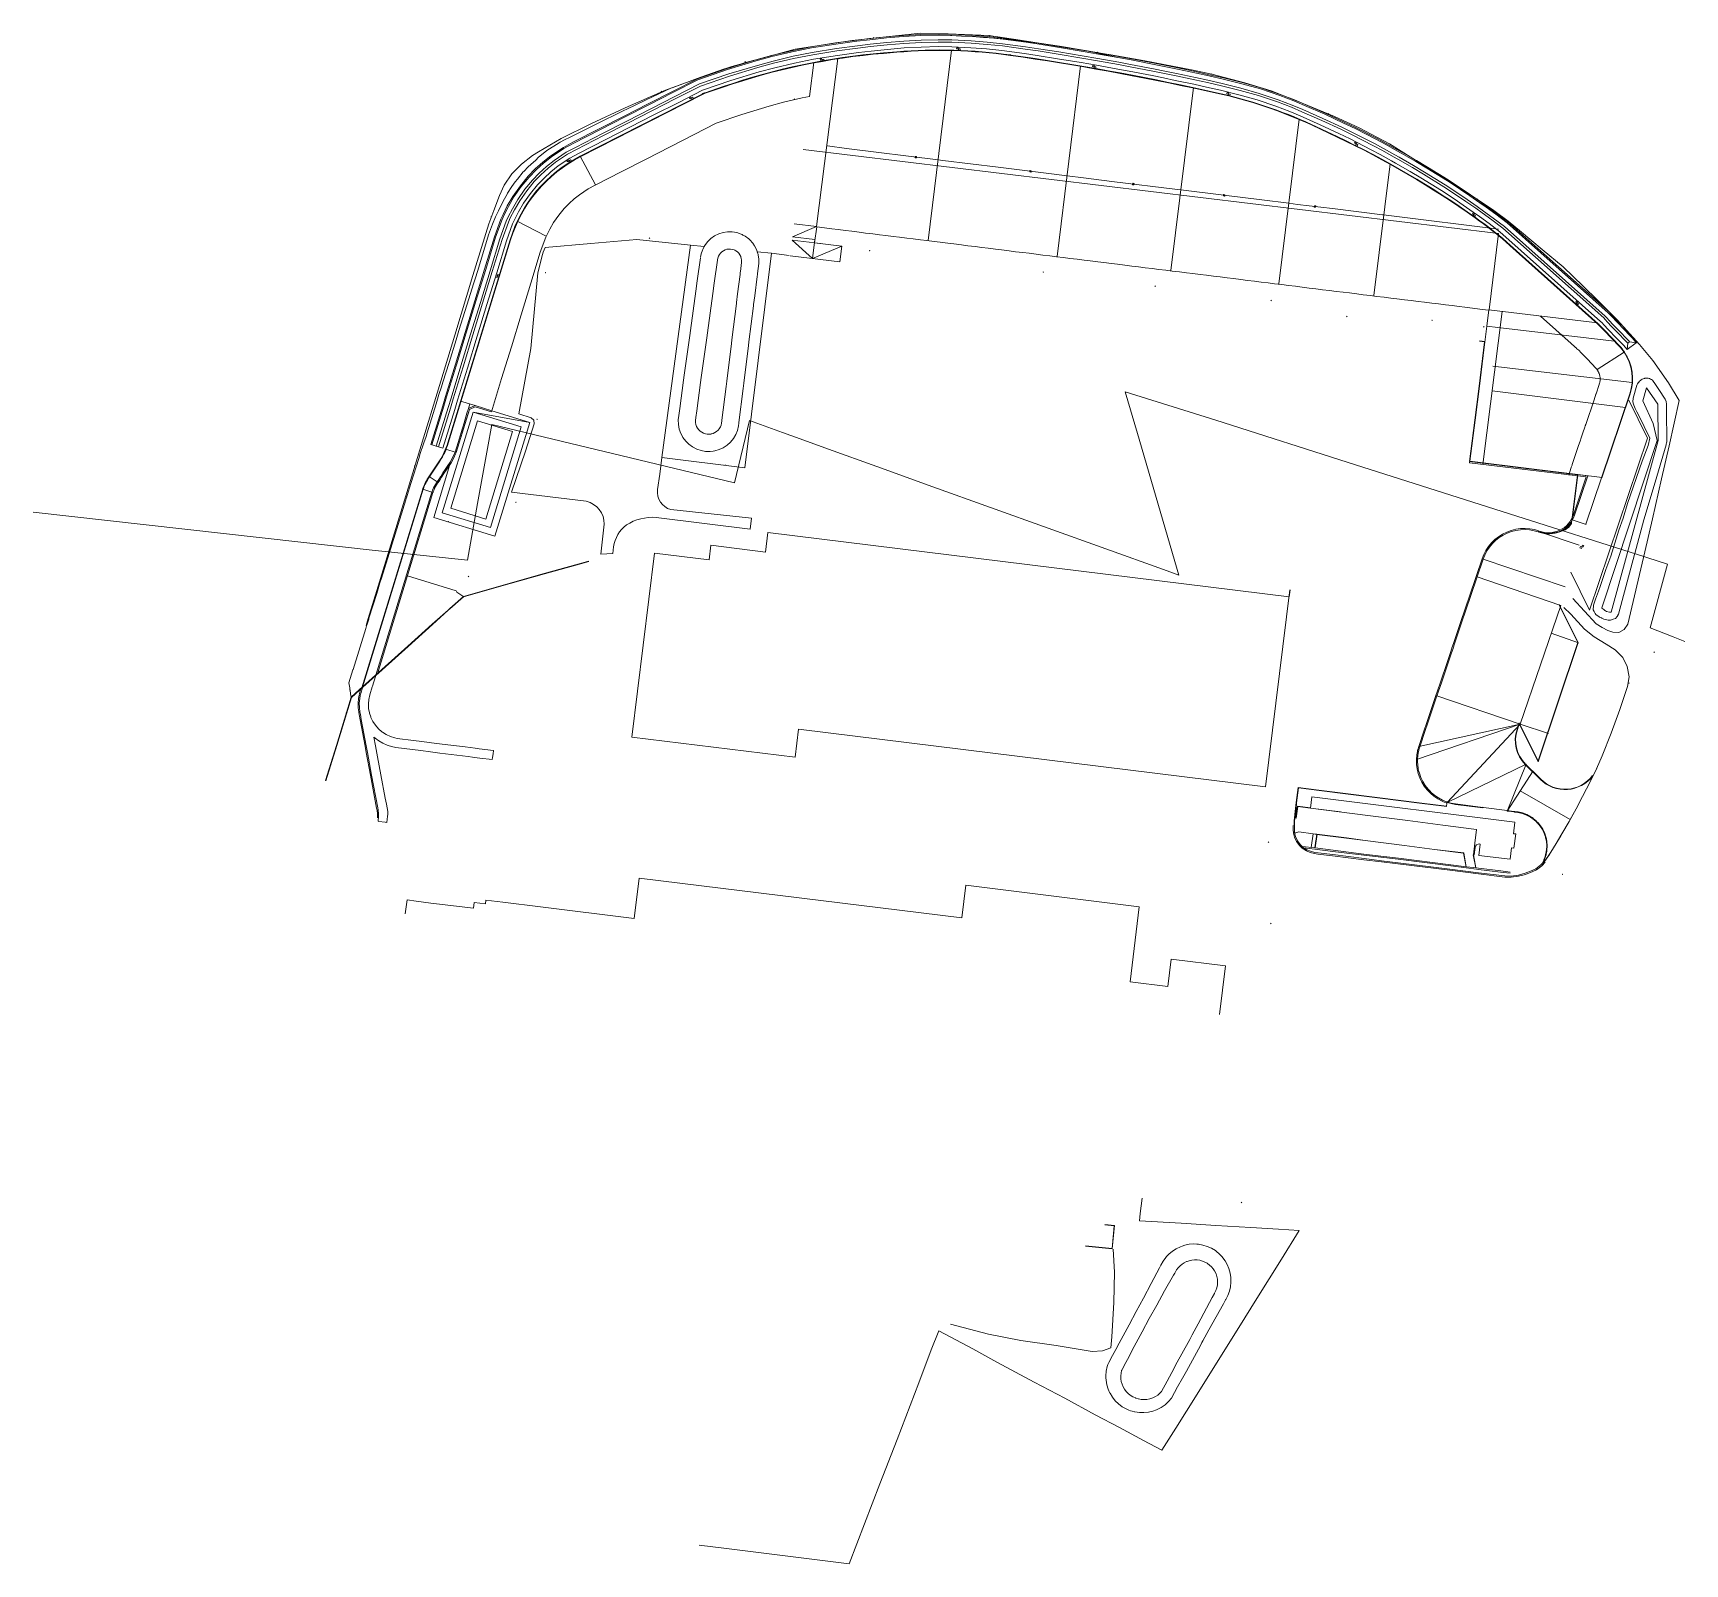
# Model space of a CAD drawing. Header units: metres. Extents: x 243689 to 244410, y 160345 to 161013.
import ezdxf

# ---------------------------------------------------------------- set-up
doc = ezdxf.new("R2010")
doc.units = ezdxf.units.M
for name, color, linetype, lineweight in [('G - Bat existant', 7, 'Continuous', 9), ('G - Bord existant', 7, 'Continuous', 9), ('G - Cible', 1, 'Continuous', 9), ('G - Cloture Existante', 4, 'Continuous', 9), ('G - Clou', 6, 'Continuous', 9), ('G - CT', 1, 'Continuous', 9), ('G - dalle modif', 3, 'Continuous', 9), ('G - Haut de talus', 22, 'Continuous', 9), ('G - Ligne darète 2', 4, 'Continuous', 9), ('G - Ligne darètes', 5, 'Continuous', 9), ('G - Limite cadastrale', 191, 'Continuous', 9), ('G - Limite existant', 4, 'Continuous', 9), ('G - Limite park camion', 30, 'Continuous', 9), ('G - Pied de talus', 62, 'Continuous', 9), ('G - Projet non dessiné', 7, 'Continuous', 9), ('G - Slipform - Bord noir', 1, 'Continuous', 9), ('G - Socle', 4, 'Continuous', 9)]:
    doc.layers.add(name, color=color, linetype=linetype, lineweight=lineweight)

# ---------------------------------------------------------------- blocks, each defined once
blk = doc.blocks.new('XCROSS')
at = {"color": 0, "linetype": 'Continuous', "lineweight": 9}
for p, q in [((-0.125, -0.125), (0.125, 0.125)), ((0.125, -0.125), (-0.125, 0.125))]:
    blk.add_line(p, q, dxfattribs=at)

msp = doc.modelspace()

# ---------------------------------------------------------------- linework, layer by layer
at = {"layer": 'G - Bat existant'}
for points in [[(244237.98, 160770.04), (244237.6, 160766.96), (244009.83, 160795.1), (244008.76, 160786.45), (243984.95, 160789.56), (243984.15, 160783.11), (243960.33, 160786.05), (243950.4, 160705.7), (244021.74, 160696.88), (244023.26, 160709.19), (244227.23, 160683.99), (244237.86, 160770.05)], [(244207.21, 160584.57), (244209.83, 160605.76), (244186.08, 160608.7), (244184.61, 160596.82), (244168.06, 160598.86), (244172.11, 160631.64), (244096.39, 160640.99), (244094.63, 160626.71), (243953.6, 160644.13), (243951.42, 160626.46), (243910.52, 160631.51), (243894.06, 160633.62), (243886.66, 160634.54), (243886.45, 160632.83), (243881.57, 160633.43), (243881.26, 160630.94), (243862.63, 160633.24), (243856.18, 160634.07), (243852.21, 160634.56), (243851.46, 160628.52)]]:
    msp.add_lwpolyline(points, dxfattribs=at)
at = {"layer": 'G - Bord existant'}
for points in [[(244360.94, 160799.51), (244361.2, 160801.62), (244363.49, 160820.26), (244337.41, 160823.51), (244316.32, 160826.12), (244318.63, 160844.2), (244320.5, 160858.98), (244322.87, 160878.39), (244320.78, 160878.64)], [(244320.8, 160878.78), (244323.03, 160878.52), (244320.65, 160858.97), (244318.78, 160844.18), (244316.49, 160826.25), (244337.43, 160823.66), (244363.65, 160820.39), (244361.35, 160801.6)], [(243816.67, 160686.73), (243821.38, 160702.07), (243826.36, 160718.39), (243827.78, 160723.13), (243831.28, 160726.3), (243852.57, 160745.44), (243863.18, 160755), (243870.12, 160761.2), (243870.88, 160761.92), (243876.88, 160767.17), (243897.22, 160772.97), (243912.16, 160777.13), (243925.87, 160780.95), (243931.63, 160782.61)], [(243931.68, 160782.47), (243925.91, 160780.81), (243912.2, 160776.99), (243897.26, 160772.83), (243876.95, 160767.04), (243870.97, 160761.81), (243870.22, 160761.09), (243863.29, 160754.89), (243852.67, 160745.33), (243831.38, 160726.19), (243827.95, 160723.08), (243821.52, 160702.03), (243816.81, 160686.68)], [(244349.05, 160651.44), (244351.87, 160655.44), (244354.18, 160659.25), (244356.72, 160663.5), (244359.84, 160668.89), (244362.98, 160674.44), (244365.78, 160679.73), (244369.14, 160686.41), (244371.8, 160691.89), (244374.31, 160697.5), (244378.26, 160707.4), (244382.06, 160717.72), (244385.37, 160727.8), (244386.06, 160731.98), (244385.2, 160736.57), (244383.31, 160740.52), (244379.93, 160743.84), (244376.01, 160746.26), (244370.77, 160749.48), (244366.64, 160752.88), (244360.57, 160759.37), (244357.5, 160762.37)], [(244306.31, 160675.54), (244295.53, 160676.88), (244276.02, 160679.35), (244262.21, 160681.08), (244250.53, 160682.55), (244241.45, 160683.68), (244240.67, 160677.13), (244240.41, 160674.55), (244239.7, 160669.08), (244239.72, 160667.1)], [(244306.29, 160675.37), (244305.3, 160675.5), (244295.7, 160676.69), (244276.18, 160679.16), (244262.18, 160680.91), (244250.61, 160682.38), (244241.59, 160683.5), (244240.83, 160677.06), (244240.56, 160674.53), (244239.85, 160669.07), (244239.87, 160667.1)], [(244239.98, 160670.5), (244240.63, 160670.37), (244241.31, 160675.44), (244246.86, 160674.72)], [(244240, 160670.6), (244240.54, 160670.49), (244241.23, 160675.55), (244246.87, 160674.82)], [(244241.23, 160675.55), (244246.87, 160674.82)], [(244349.43, 160651.1), (244347.92, 160649.5), (244345.55, 160647.73), (244343.95, 160646.96), (244340.85, 160645.75), (244337.81, 160644.94), (244334.57, 160644.49), (244331.77, 160644.55), (244320.26, 160645.96), (244307.74, 160647.54), (244285.1, 160650.35), (244277.9, 160651.22), (244270.23, 160652.17), (244256.53, 160653.86), (244250.16, 160654.62), (244248.71, 160654.84), (244246.74, 160655.36), (244245.12, 160655.99), (244243.29, 160657.21), (244242.02, 160658.4), (244240.81, 160660.16), (244239.94, 160662.06), (244239.47, 160663.74), (244239.33, 160665.42), (244239.37, 160667.09)], [(244349.06, 160651.44), (244347.58, 160649.88), (244345.29, 160648.16), (244343.75, 160647.42), (244340.69, 160646.23), (244337.71, 160645.43), (244334.54, 160644.99), (244331.81, 160645.05), (244320.32, 160646.46), (244307.8, 160648.04), (244285.16, 160650.85), (244277.96, 160651.71), (244270.29, 160652.66), (244256.59, 160654.36), (244250.23, 160655.11), (244248.81, 160655.33), (244246.9, 160655.83), (244245.35, 160656.44), (244243.88, 160657.4), (244242.4, 160658.73), (244241.25, 160660.41), (244240.4, 160662.27), (244239.97, 160663.83), (244239.83, 160665.43), (244239.87, 160667.08)], [(244314.95, 160649.08), (244313.88, 160655.09), (244301.04, 160656.68), (244287.91, 160658.4), (244270.76, 160660.61), (244262.64, 160661.69), (244249.73, 160663.31), (244248.1, 160663.51), (244241.85, 160664.38), (244239.97, 160663.82)], [(244314.85, 160649.09), (244313.8, 160655), (244301.03, 160656.58), (244287.9, 160658.31), (244270.74, 160660.51), (244262.63, 160661.6), (244249.72, 160663.21), (244248.09, 160663.41), (244241.86, 160664.27), (244240, 160663.72)], [(244334.16, 160646.73), (244330.01, 160647.25), (244320.35, 160648.42), (244319.45, 160648.55), (244315.01, 160649.07), (244308.21, 160649.94), (244285.28, 160652.83), (244278.96, 160653.56), (244270.19, 160654.63), (244256.77, 160656.3), (244248.92, 160657.28), (244243.23, 160657.98)], [(244248, 160663.52), (244247.11, 160657.51)], [(244248.1, 160663.51), (244247.21, 160657.49)], [(244249.73, 160663.31), (244248.82, 160657.3)], [(244249.83, 160663.3), (244248.92, 160657.28)], [(244334.1, 160646.23), (244329.95, 160646.75), (244320.28, 160647.92), (244319.38, 160648.06), (244314.95, 160648.57), (244308.14, 160649.44), (244285.22, 160652.33), (244278.9, 160653.06), (244270.13, 160654.13), (244256.71, 160655.81), (244248.85, 160656.79), (244243.88, 160657.4)], [(244317.97, 160654.3), (244319.05, 160648.6)], [(244318.07, 160654.31), (244319.16, 160648.59)], [(244157.01, 160492.78), (244161.28, 160492.36), (244160.3, 160482.23), (244148.63, 160483.34)], [(244157, 160492.68), (244161.17, 160492.27), (244160.21, 160482.33), (244148.64, 160483.44)]]:
    msp.add_lwpolyline(points, dxfattribs=at)
at = {"layer": 'G - Cloture Existante'}
for points in [[(243834.36, 160754.52), (243835.22, 160757.47), (243839.66, 160771.67), (243851.68, 160811.13), (243857.78, 160831.26), (243866.92, 160861.12), (243873.06, 160881.27), (243881.02, 160907.27), (243888.01, 160929.9), (243890.12, 160935.76), (243892.6, 160942.27), (243894.67, 160946.84), (243898.06, 160951.71), (243902.29, 160956.03), (243907.05, 160959.76), (243909.58, 160961.37), (243919.51, 160967.22), (243932.56, 160973.64), (243947.47, 160980.52), (243965.12, 160988.3), (243982.99, 160994.89), (243994.1, 160998.7), (244021.8, 161006.25), (244046.67, 161009.92), (244076.53, 161013.25), (244088.67, 161012.95), (244106.36, 161012.11), (244120.01, 161010.1), (244131.47, 161008.27), (244159.64, 161003.76), (244174.49, 161001.07), (244194.87, 160997.11), (244203.79, 160995.22), (244218.15, 160991.47), (244229.65, 160988.02), (244240.72, 160983.7), (244257.31, 160976.76), (244268.13, 160971.91), (244281.4, 160964.83), (244296.67, 160955.29), (244311.96, 160945.72), (244327.02, 160935.73), (244333.19, 160931.1), (244339.07, 160926.21), (244348.08, 160918.77), (244357.21, 160911.06), (244366.01, 160902.69), (244372.44, 160896.38), (244380.83, 160887.98), (244390.6, 160877.18), (244396.47, 160870.15), (244403.29, 160860.41), (244407.98, 160852.7), (244403.58, 160832.91), (244400.28, 160818.51), (244396.26, 160801.12), (244392.93, 160786.58), (244385.57, 160755.03), (244383.85, 160752.66), (244381.52, 160751.44), (244379.01, 160751.57), (244376.73, 160752.3), (244374.31, 160753.6), (244371.64, 160755.19), (244361.55, 160766.26)], [(244173.36, 160504.36), (244172.51, 160497.64), (244172.16, 160494.41), (244190.46, 160493.34), (244205.6, 160492.43), (244220.79, 160491.55), (244232.92, 160490.82), (244241.98, 160490.25), (244234.23, 160477.66), (244223.44, 160460.44), (244215.53, 160447.78), (244206.51, 160433.37), (244197.43, 160418.74), (244188.11, 160403.89), (244181.97, 160394.21), (244173.93, 160398.47), (244163.44, 160404.1), (244152.83, 160409.72), (244139.53, 160416.93), (244126.13, 160424.01), (244109.81, 160432.68), (244099.34, 160438.5), (244084.5, 160446.38), (244081.16, 160438.01), (244075.84, 160423.72), (244066.36, 160398.97), (244058.81, 160379.47), (244045.37, 160344.53), (243991.84, 160351.27), (243979.77, 160352.76)]]:
    msp.add_lwpolyline(points, dxfattribs=at)
at = {"layer": 'G - CT'}
for points in [[(244092.35, 161006.92), (244092.95, 161006.89), (244092.92, 161006.29), (244092.32, 161006.32)], [(244032.69, 161002.06), (244033.28, 161002.16), (244033.37, 161001.57), (244032.78, 161001.47)], [(244151.79, 160999.24), (244152.38, 160999.14), (244152.28, 160998.55), (244151.69, 160998.65)], [(243975.42, 160985.06), (243975.96, 160985.33), (243976.23, 160984.8), (243975.69, 160984.52)], [(244210.46, 160987.35), (244211.04, 160987.2), (244210.9, 160986.62), (244210.32, 160986.76)], [(244266.44, 160965.62), (244266.97, 160965.35), (244266.7, 160964.81), (244266.17, 160965.08)], [(243922.08, 160957.5), (243922.58, 160957.83), (243922.91, 160957.33), (243922.42, 160957)], [(244074.2, 160959.39), (244074.12, 160958.8), (244074.72, 160958.72), (244074.79, 160959.32)], [(244124.31, 160953.16), (244124.23, 160952.57), (244124.83, 160952.49), (244124.9, 160953.09)], [(244169.22, 160947.61), (244169.15, 160947.01), (244169.74, 160946.94), (244169.82, 160947.53)], [(244208.92, 160942.7), (244208.84, 160942.1), (244209.44, 160942.03), (244209.51, 160942.63)], [(244248.61, 160937.8), (244248.54, 160937.21), (244249.14, 160937.13), (244249.21, 160937.73)], [(244318.01, 160934.79), (244318.5, 160934.44), (244318.15, 160933.95), (244317.66, 160934.3)], [(243891.01, 160906.68), (243891.19, 160907.26), (243891.76, 160907.08), (243891.59, 160906.51)], [(244363.17, 160896.35), (244363.62, 160895.95), (244363.22, 160895.5), (244362.77, 160895.91)], [(244365.48, 160788.98), (244366.04, 160788.79), (244366.24, 160789.36), (244365.67, 160789.55)]]:
    msp.add_lwpolyline(points, close=True, dxfattribs=at)
for points in [[(244035.86, 160963.94), (244044.13, 160962.82), (244084.2, 160957.85), (244086.31, 160957.58), (244110.39, 160954.6), (244130.25, 160952.12), (244140.61, 160950.84), (244147.76, 160949.95), (244160.07, 160948.43), (244188.84, 160944.88), (244190.21, 160944.71), (244210.25, 160942.23), (244225.62, 160940.34), (244237.38, 160938.88), (244241.18, 160938.41), (244256.45, 160936.54), (244278.31, 160933.84), (244278.83, 160933.78), (244296.19, 160931.65), (244315.11, 160929.33), (244329, 160927.64)], [(244074.12, 160958.8), (244074.79, 160959.32)], [(244074.2, 160959.39), (244074.72, 160958.72)], [(244124.23, 160952.57), (244124.9, 160953.09)], [(244124.31, 160953.16), (244124.83, 160952.49)], [(244169.15, 160947.01), (244169.82, 160947.53)], [(244169.22, 160947.61), (244169.74, 160946.94)], [(244208.84, 160942.1), (244209.51, 160942.63)], [(244208.92, 160942.7), (244209.44, 160942.03)], [(244248.54, 160937.21), (244249.21, 160937.73)], [(244248.61, 160937.8), (244249.14, 160937.13)]]:
    msp.add_lwpolyline(points, dxfattribs=at)
at = {"layer": 'G - dalle modif'}
for points in [[(244384.02, 160873.93, 0.041282), (244381.85, 160876.62), (244375.34, 160883.44, 0.019568), (244372.52, 160886.18), (244334.07, 160920.65, 0.028206), (244320.89, 160931.25), (244318.97, 160932.63, 0.044722), (244258.56, 160968), (244247.34, 160973.31), (244247.34, 160973.31, 0.05383), (244205.88, 160987.2), (244200.69, 160988.34, 0.0184), (244116.04, 161003.64), (244115.82, 161003.67, 0.056067), (244066.18, 161005.07), (244060.32, 161004.58, 0.061685), (243990.25, 160989.85), (243982.45, 160987.18, 0.035461), (243981.12, 160986.62), (243927.83, 160959.41, 0.202918), (243897.25, 160922.94), (243870.05, 160834.2, -0.071348), (243866.37, 160826.38), (243861.47, 160818.94, 0.072185), (243858.94, 160813.58), (243832.52, 160727.21)], [(244383.85, 160873.82, 0.041282), (244381.7, 160876.49), (244375.2, 160883.3, 0.019568), (244372.39, 160886.03), (244333.94, 160920.5, 0.028207), (244320.77, 160931.09), (244318.86, 160932.46, 0.044722), (244258.47, 160967.82), (244247.26, 160973.13, 0.05383), (244205.83, 160987), (244200.65, 160988.14, 0.0184), (244116.01, 161003.44), (244115.79, 161003.47, 0.056067), (244066.19, 161004.87), (244060.34, 161004.38, 0.061685), (243990.31, 160989.66), (243982.52, 160986.99, 0.035461), (243981.22, 160986.44), (243927.92, 160959.23, 0.202918), (243897.44, 160922.88), (243870.24, 160834.14, -0.071347), (243866.54, 160826.27), (243861.64, 160818.83, 0.072188), (243859.13, 160813.52), (243832.81, 160727.46)], [(244374.06, 160818.99), (244386.39, 160855.63, 0.233057), (244383.85, 160873.82)], [(244374.2, 160818.95), (244386.53, 160855.59, 0.233067), (244383.98, 160873.91)], [(244368.01, 160819.82), (244362.23, 160802.65, -0.423039), (244346.69, 160795.23)], [(244367.33, 160819.39), (244361.75, 160802.81, -0.423039), (244346.86, 160795.7)], [(243859.42, 160814.37, 0.005438), (243859.28, 160813.99), (243832.81, 160727.46)], [(243863.18, 160813.02, 0.002723), (243863.07, 160812.72), (243838.6, 160732.71)], [(243863.65, 160812.84, 0.0026), (243863.54, 160812.56), (243839.32, 160733.36)], [(244370.24, 160688.79, -0.453512), (244347.34, 160687.24), (244340.7, 160693.78, -0.282944), (244337.11, 160709.08), (244338.07, 160711.94), (244346.29, 160695.36), (244363.66, 160746.96), (244355.41, 160763.6)], [(244370.12, 160688.88, -0.453522), (244347.44, 160687.34), (244340.8, 160693.88, -0.282924), (244337.25, 160709.03), (244338.1, 160711.55), (244346.31, 160694.97), (244363.82, 160746.98), (244355.58, 160763.61)], [(244320.79, 160659.05, 0.409759), (244318.76, 160657.43)]]:
    msp.add_lwpolyline(points, format="xyb", dxfattribs=at)
for points in [[(243889.07, 160847.81), (243893.53, 160862.35), (243897.78, 160876.23), (243902.04, 160890.11), (243906.29, 160903.99), (243910.44, 160917.5), (243912.83, 160924.06), (243913.22, 160924.94), (243914.57, 160927.62), (243916.24, 160930.47), (243918.51, 160933.69), (243920.91, 160936.59), (243922.97, 160938.73), (243925.22, 160940.78), (243927.5, 160942.59), (243931.39, 160945.2), (243934.43, 160946.83), (243946.11, 160952.82), (243956.63, 160958.19), (243967.17, 160963.56), (243977.71, 160968.94), (243987.33, 160973.84), (243998.48, 160977.66), (244010.4, 160981.25), (244016.71, 160982.99), (244024.82, 160984.9), (244028.09, 160985.56)], [(244324.8, 160892.2), (244324.67, 160892.23), (244320.8, 160892.7), (244317.7, 160893.09), (244314.34, 160893.5), (244311.79, 160893.81), (244308.78, 160894.17), (244305.81, 160894.54), (244302.76, 160894.92), (244299.87, 160895.27), (244296.74, 160895.65), (244293.86, 160896), (244290.89, 160896.36), (244287.94, 160896.73), (244284.61, 160897.14), (244281.98, 160897.45), (244279, 160897.83), (244275.75, 160898.23), (244273.04, 160898.57), (244269.9, 160898.96), (244267.09, 160899.3), (244263.87, 160899.71), (244261.17, 160900.03), (244258.16, 160900.41), (244255.21, 160900.79), (244252.18, 160901.15), (244249.26, 160901.52), (244246.28, 160901.87), (244243.3, 160902.25), (244240.34, 160902.61), (244237.35, 160902.99), (244234.34, 160903.36), (244231.17, 160903.74), (244228.41, 160904.09), (244225.37, 160904.47), (244222.48, 160904.84), (244219.31, 160905.21), (244216.48, 160905.57), (244213.23, 160905.96), (244210.53, 160906.3), (244207.45, 160906.69), (244204.52, 160907.04), (244201.49, 160907.44), (244198.63, 160907.8), (244195.42, 160908.17), (244192.66, 160908.54), (244189.68, 160908.91), (244186.48, 160909.29), (244183.71, 160909.63), (244180.61, 160910.01), (244177.73, 160910.35), (244174.67, 160910.72), (244171.79, 160911.09), (244168.79, 160911.45), (244165.83, 160911.83), (244162.63, 160912.23), (244159.89, 160912.56), (244156.68, 160912.96), (244153.93, 160913.3), (244150.69, 160913.71), (244147.96, 160914.04), (244144.97, 160914.41), (244141.74, 160914.82), (244139, 160915.16), (244135.95, 160915.53), (244133.08, 160915.89), (244129.96, 160916.27), (244127.12, 160916.63), (244123.94, 160917.03), (244121.18, 160917.38), (244118.03, 160917.75), (244115.25, 160918.1), (244111.95, 160918.51), (244109.28, 160918.86), (244106.15, 160919.23), (244103.3, 160919.6), (244100.35, 160919.96), (244097.13, 160920.37), (244094.41, 160920.71), (244091.14, 160921.11), (244088.39, 160921.45), (244085.16, 160921.85), (244082.49, 160922.19), (244079.29, 160922.57), (244076.51, 160922.95), (244073.3, 160923.33), (244070.55, 160923.68), (244067.28, 160924.08), (244064.59, 160924.42), (244061.34, 160924.82), (244058.65, 160925.15), (244055.67, 160925.55), (244052.56, 160925.89), (244049.71, 160926.27), (244046.59, 160926.66), (244043.74, 160927.04), (244040.59, 160927.43), (244037.8, 160927.76), (244034.62, 160928.15), (244031.28, 160928.56), (244030.27, 160921.66)], [(244030.27, 160921.66), (244042.16, 160920.19), (244041.29, 160913.24), (244019.65, 160915.9)], [(244368.01, 160819.82), (244316.53, 160826.23), (244322.99, 160878.17), (244323.94, 160885.28), (244324.8, 160892.2)], [(243873.22, 160830.22), (243874.52, 160834.46), (243875.82, 160838.7), (243877.12, 160842.94), (243878.41, 160847.17), (243879.05, 160849.24)], [(243873.7, 160830.08), (243875, 160834.31), (243876.3, 160838.55), (243877.59, 160842.79), (243878.89, 160847.03), (243879.46, 160848.87)], [(243889.21, 160848.29), (243882.02, 160850.5), (243879.05, 160849.24)], [(243889.07, 160847.81), (243882.05, 160849.96), (243879.46, 160848.87)], [(243865.1, 160816.83), (243865.35, 160817.23), (243866.08, 160818.29), (243866.88, 160819.46), (243866.92, 160819.52), (243867.92, 160821.09), (243868.88, 160822.6), (243869.72, 160823.85), (243871, 160825.77), (243872.19, 160827.93), (243872.99, 160829.63), (243873.22, 160830.22)], [(243865.53, 160816.56), (243865.77, 160816.95), (243866.49, 160818.01), (243867.29, 160819.18), (243867.34, 160819.25), (243868.34, 160820.83), (243869.29, 160822.33), (243870.13, 160823.57), (243871.43, 160825.51), (243872.63, 160827.7), (243873.45, 160829.43), (243873.7, 160830.08)], [(244316.32, 160825.51), (244316.53, 160826.23)], [(244316.32, 160825.51), (244367.33, 160819.39)], [(243865.1, 160816.83), (243863.84, 160814.62), (243863.78, 160814.52), (243863.4, 160813.61), (243863.18, 160813.02)], [(243865.53, 160816.56), (243864.28, 160814.38), (243864.24, 160814.3), (243863.86, 160813.43), (243863.65, 160812.85)], [(244306.61, 160677.34), (244306.4, 160677.41), (244305.54, 160677.76), (244304.55, 160678.17), (244302.79, 160679.12), (244301.14, 160680.25), (244299.62, 160681.54), (244298.95, 160682.24), (244298.24, 160682.99), (244297.02, 160684.57), (244295.97, 160686.28), (244295.11, 160688.08), (244294.44, 160689.97), (244294.26, 160690.7), (244293.97, 160691.91), (244293.72, 160693.8), (244293.72, 160693.82), (244293.71, 160693.89), (244293.69, 160694.56), (244293.69, 160694.59), (244293.66, 160695.89), (244293.82, 160697.89), (244294.1, 160699.39), (244294.18, 160699.85), (244294.25, 160700.08), (244294.65, 160701.47), (244297.05, 160708.59), (244298.02, 160711.45), (244298.34, 160712.43), (244301.42, 160721.55), (244302.83, 160725.74), (244304.1, 160729.48), (244307.18, 160738.62), (244308.48, 160742.48), (244309.15, 160744.45), (244309.16, 160744.49), (244309.17, 160744.53), (244309.82, 160746.44), (244309.82, 160746.46), (244311.31, 160750.87), (244312.9, 160755.59), (244316.95, 160767.57), (244322.28, 160783.39), (244323.02, 160785.25), (244323.95, 160787.02), (244325.06, 160788.68), (244326.33, 160790.22), (244327.77, 160791.62), (244329.34, 160792.85), (244331.03, 160793.92), (244332.82, 160794.8), (244334.7, 160795.5), (244336.64, 160795.99), (244338.62, 160796.27), (244340.62, 160796.34), (244342.61, 160796.21), (244344.58, 160795.87), (244346.41, 160795.35)], [(244301.66, 160723.82), (244302.36, 160725.9), (244303.62, 160729.64), (244306.71, 160738.78), (244308.01, 160742.64), (244308.67, 160744.61), (244308.68, 160744.65), (244308.7, 160744.69), (244309.34, 160746.6), (244309.35, 160746.62), (244310.84, 160751.03), (244312.43, 160755.75), (244316.47, 160767.73), (244321.81, 160783.56), (244322.56, 160785.45), (244323.52, 160787.27), (244324.65, 160788.98), (244325.97, 160790.56), (244327.44, 160791.99), (244329.05, 160793.26), (244330.78, 160794.36), (244332.62, 160795.26), (244334.55, 160795.97), (244336.54, 160796.48), (244338.57, 160796.77), (244340.62, 160796.84), (244342.67, 160796.71), (244344.69, 160796.35), (244346.55, 160795.83)], [(244346.41, 160795.35), (244346.46, 160795.33)], [(244346.46, 160795.33), (244348.4, 160794.83), (244350.03, 160794.63), (244350.38, 160794.59), (244352.38, 160794.61), (244354.13, 160794.87), (244354.36, 160794.9), (244356.28, 160795.45), (244357.99, 160796.19), (244358.12, 160796.25), (244358.15, 160796.27), (244359.76, 160797.46), (244360.88, 160799.08)], [(244346.51, 160795.53), (244348.43, 160795.03), (244350.05, 160794.83), (244350.39, 160794.79), (244352.37, 160794.81), (244354.1, 160795.07), (244354.32, 160795.1), (244356.22, 160795.64), (244357.91, 160796.37), (244358.03, 160796.43), (244358.05, 160796.44), (244359.61, 160797.6), (244360.94, 160799.51)], [(244346.55, 160795.83), (244346.51, 160795.53)], [(244360.88, 160799.08), (244360.94, 160799.51)], [(243852.4, 160776.14), (243873.64, 160769.65), (243873.97, 160769.03), (243877.06, 160767.04)], [(244294.17, 160701.62), (244296.58, 160708.75), (244297.54, 160711.61), (244297.87, 160712.59), (244300.95, 160721.71), (244301.66, 160723.82)], [(244306.47, 160676.86), (244306.23, 160676.93), (244305.35, 160677.3), (244304.34, 160677.71), (244302.53, 160678.69), (244300.84, 160679.85), (244299.27, 160681.18), (244298.59, 160681.89), (244297.86, 160682.66), (244296.6, 160684.29), (244295.53, 160686.04), (244294.64, 160687.89), (244293.96, 160689.82), (244293.78, 160690.58), (244293.48, 160691.82), (244293.23, 160693.74), (244293.22, 160693.76), (244293.21, 160693.86), (244293.19, 160694.54), (244293.19, 160694.57), (244293.16, 160695.91), (244293.32, 160697.95), (244293.61, 160699.48), (244293.7, 160699.97), (244293.77, 160700.22), (244294.17, 160701.62)], [(244371.93, 160692.18), (244369.14, 160686.41), (244365.78, 160679.73), (244362.98, 160674.44), (244360.33, 160669.77)], [(244246.85, 160674.72), (244247.48, 160679.69), (244336.18, 160668.49), (244335.55, 160663.53), (244336.54, 160663.41), (244335.76, 160657.16), (244334.76, 160657.28), (244334.14, 160652.32), (244320.45, 160654.05), (244321.07, 160659.01), (244320.79, 160659.05)], [(244322.12, 160674.78), (244321.08, 160674.91), (244310.26, 160676.29), (244308.27, 160676.65), (244307.19, 160676.97), (244306.56, 160677.15)], [(244322.15, 160674.97), (244321.11, 160675.11), (244310.29, 160676.49), (244308.32, 160676.85), (244307.25, 160677.16), (244306.61, 160677.34)], [(244322.12, 160674.78), (244322.15, 160674.97)], [(244332.81, 160673.61), (244332.82, 160673.72), (244322.44, 160675), (244322.15, 160675.04), (244322.15, 160674.97)], [(244332.78, 160673.41), (244332.81, 160673.61)], [(244347.92, 160650.25), (244348.77, 160652), (244348.87, 160652.22), (244348.99, 160652.47), (244349.2, 160653.1), (244349.23, 160653.19), (244349.61, 160654.34), (244349.86, 160655.64), (244349.89, 160655.82), (244349.98, 160656.28), (244350.09, 160658.25), (244349.93, 160660.22), (244349.93, 160660.23), (244349.6, 160661.77), (244349.52, 160662.15), (244348.85, 160664.01), (244348.17, 160665.33), (244347.95, 160665.76), (244346.82, 160667.38), (244346.27, 160667.98), (244346.14, 160668.12), (244346.05, 160668.22), (244345.97, 160668.3), (244345.67, 160668.64), (244345.49, 160668.84), (244344.03, 160670.06), (244343.97, 160670.1), (244343.59, 160670.36), (244343.02, 160670.74), (244341.28, 160671.67), (244339.43, 160672.37), (244337.5, 160672.81), (244336.57, 160672.93), (244336.08, 160672.99), (244335.74, 160673.04), (244333.65, 160673.3), (244333.19, 160673.36), (244332.78, 160673.41)], [(244348.35, 160650.72), (244348.94, 160651.91), (244349.05, 160652.13), (244349.18, 160652.39), (244349.39, 160653.03), (244349.42, 160653.13), (244349.81, 160654.29), (244350.05, 160655.6), (244350.09, 160655.78), (244350.18, 160656.26), (244350.29, 160658.26), (244350.13, 160660.25), (244350.12, 160660.27), (244349.79, 160661.81), (244349.71, 160662.2), (244349.04, 160664.09), (244348.35, 160665.43), (244348.12, 160665.87), (244346.98, 160667.51), (244346.42, 160668.11), (244346.29, 160668.26), (244346.2, 160668.35), (244346.12, 160668.44), (244345.82, 160668.77), (244345.62, 160668.98), (244344.15, 160670.21), (244344.09, 160670.26), (244343.7, 160670.53), (244343.12, 160670.92), (244343.12, 160670.92), (244341.36, 160671.86), (244339.49, 160672.56), (244337.54, 160673.01), (244336.6, 160673.13), (244336.11, 160673.19), (244335.76, 160673.24), (244333.67, 160673.5), (244333.21, 160673.56), (244332.81, 160673.61)], [(244360.33, 160669.77), (244359.84, 160668.89), (244356.72, 160663.5), (244356.2, 160662.65), (244354.18, 160659.25), (244351.87, 160655.44), (244351.23, 160654.46), (244349.06, 160651.44), (244348.35, 160650.72), (244347.92, 160650.25)], [(244318.76, 160657.43), (244318.36, 160654.29), (244318.07, 160654.31)]]:
    msp.add_lwpolyline(points, dxfattribs=at)
at = {"layer": 'G - Haut de talus'}
for points in [[(243862.61, 160833.48), (243863.91, 160837.71), (243865.2, 160841.95), (243866.5, 160846.19), (243867.8, 160850.42), (243869.04, 160854.47), (243873.35, 160868.54), (243877.61, 160882.42), (243881.86, 160896.3), (243886.12, 160910.17), (243890.42, 160924.21), (243893.26, 160931.99), (243894.15, 160933.99), (243896.03, 160937.72), (243898.49, 160941.9), (243901.73, 160946.51), (243905.16, 160950.66), (243908.26, 160953.87), (243911.53, 160956.85), (243915.04, 160959.64), (243920.51, 160963.3), (243924.62, 160965.51), (243936.5, 160971.61), (243947.05, 160976.98), (243957.58, 160982.36), (243968.12, 160987.73), (243979.07, 160993.31), (243992.01, 160997.75), (244004.56, 161001.53), (244011.48, 161003.44), (244020.33, 161005.52), (244028.81, 161007.22), (244039.44, 161008.92), (244048.68, 161010.15), (244054.31, 161010.83), (244061.59, 161011.61), (244069.07, 161012.24), (244076.65, 161012.65), (244084.19, 161012.8), (244090.3, 161012.71), (244098.86, 161012.34), (244105.9, 161011.8), (244112.69, 161011.08), (244122.78, 161009.72), (244128.4, 161008.86), (244137.28, 161007.45), (244147.59, 161005.74), (244154.4, 161004.57), (244163.68, 161002.92), (244168.71, 161001.98), (244178.74, 161000.04), (244183.8, 160999.03), (244188.92, 160997.98), (244197.12, 160996.24), (244202.63, 160995.04), (244208.85, 160993.61), (244217.04, 160991.6), (244225.2, 160989.29), (244233.64, 160986.46), (244239.85, 160984.05), (244244.53, 160982.09), (244253.34, 160978.19), (244261.58, 160974.36), (244266.61, 160971.93), (244276, 160967.15), (244279.97, 160965.01), (244284.91, 160962.25), (244286.81, 160961.18), (244293.2, 160957.52), (244298.01, 160954.65), (244307.02, 160949.06), (244312.67, 160945.36), (244316.74, 160942.61), (244321.16, 160939.54), (244323.99, 160937.52), (244328.2, 160934.46), (244333.16, 160930.73), (244377.3, 160891.4), (244378.13, 160890.57), (244379.2, 160889.42), (244380.99, 160887.53), (244382.5, 160885.93), (244382.98, 160885.43), (244387.77, 160880.41), (244389.41, 160878.51), (244389.57, 160878.27)], [(243863.09, 160833.33), (243864.38, 160837.57), (243865.68, 160841.8), (243866.98, 160846.04), (243868.28, 160850.28), (243869.52, 160854.32), (243873.83, 160868.39), (243878.09, 160882.27), (243882.34, 160896.15), (243886.6, 160910.03), (243890.9, 160924.05), (243893.72, 160931.81), (243894.6, 160933.77), (243896.47, 160937.48), (243898.91, 160941.63), (243902.12, 160946.21), (243905.54, 160950.33), (243908.6, 160953.51), (243911.86, 160956.47), (243915.33, 160959.24), (243920.76, 160962.87), (243924.86, 160965.07), (243936.73, 160971.16), (243947.27, 160976.54), (243957.81, 160981.91), (243968.35, 160987.29), (243979.27, 160992.85), (243992.17, 160997.28), (244004.7, 161001.05), (244011.61, 161002.95), (244020.44, 161005.03), (244028.9, 161006.73), (244039.52, 161008.42), (244048.74, 161009.66), (244054.37, 161010.34), (244061.63, 161011.11), (244069.1, 161011.74), (244076.67, 161012.15), (244084.19, 161012.3), (244090.28, 161012.21), (244098.83, 161011.84), (244105.85, 161011.3), (244112.63, 161010.58), (244122.71, 161009.23), (244128.33, 161008.37), (244137.2, 161006.95), (244147.51, 161005.25), (244154.32, 161004.08), (244163.59, 161002.42), (244168.61, 161001.49), (244178.65, 160999.55), (244183.7, 160998.54), (244188.82, 160997.49), (244197.02, 160995.75), (244202.53, 160994.55), (244208.73, 160993.13), (244216.91, 160991.11), (244225.06, 160988.81), (244233.47, 160985.99), (244239.66, 160983.59), (244244.33, 160981.63), (244253.14, 160977.74), (244261.37, 160973.91), (244266.39, 160971.48), (244275.77, 160966.71), (244279.73, 160964.57), (244284.67, 160961.82), (244286.56, 160960.74), (244292.95, 160957.09), (244297.75, 160954.23), (244306.75, 160948.64), (244312.4, 160944.94), (244316.45, 160942.2), (244320.87, 160939.13), (244323.7, 160937.12), (244327.9, 160934.06), (244332.84, 160930.34), (244376.96, 160891.02), (244377.76, 160890.22), (244378.84, 160889.08), (244380.62, 160887.19), (244382.14, 160885.59), (244382.62, 160885.08), (244387.4, 160880.07), (244389.01, 160878.2), (244389.17, 160877.98)], [(243867.87, 160831.86), (243869.17, 160836.1), (243870.46, 160840.34), (243871.76, 160844.58), (243873.06, 160848.81), (243874.3, 160852.86), (243878.61, 160866.93), (243882.87, 160880.81), (243887.12, 160894.68), (243891.38, 160908.56), (243895.64, 160922.46), (243898.36, 160929.93), (243899.12, 160931.63), (243900.86, 160935.08), (243903.12, 160938.92), (243906.1, 160943.17), (243909.27, 160946.99), (243912.09, 160949.92), (243915.1, 160952.66), (243918.29, 160955.2), (243923.34, 160958.58), (243927.18, 160960.65), (243939.01, 160966.71), (243949.55, 160972.09), (243960.08, 160977.46), (243970.62, 160982.83), (243981.22, 160988.24), (243993.7, 160992.52), (244006.08, 160996.24), (244012.85, 160998.11), (244021.5, 161000.15), (244029.78, 161001.8), (244040.24, 161003.48), (244049.37, 161004.7), (244054.93, 161005.37), (244062.11, 161006.13), (244069.45, 161006.75), (244076.85, 161007.15), (244084.21, 161007.3), (244090.14, 161007.22), (244098.53, 161006.85), (244105.39, 161006.32), (244112.04, 161005.62), (244122, 161004.28), (244127.55, 161003.43), (244136.39, 161002.02), (244146.68, 161000.32), (244153.46, 160999.16), (244162.69, 160997.5), (244167.68, 160996.58), (244177.68, 160994.64), (244182.71, 160993.63), (244187.8, 160992.59), (244195.97, 160990.86), (244201.43, 160989.67), (244207.57, 160988.26), (244215.64, 160986.28), (244223.58, 160984.03), (244231.77, 160981.29), (244237.79, 160978.95), (244242.36, 160977.04), (244251.07, 160973.18), (244259.22, 160969.39), (244264.16, 160967), (244273.45, 160962.28), (244277.33, 160960.19), (244282.21, 160957.46), (244284.08, 160956.4), (244290.43, 160952.77), (244295.15, 160949.96), (244304.06, 160944.42), (244309.63, 160940.78), (244313.63, 160938.08), (244317.99, 160935.04), (244320.78, 160933.06), (244324.93, 160930.04), (244329.67, 160926.47), (244373.64, 160887.29), (244374.13, 160886.79), (244375.2, 160885.65), (244376.99, 160883.76), (244378.51, 160882.15), (244379, 160881.63), (244383.7, 160876.71), (244385.06, 160875.14), (244385.18, 160874.96)], [(244389.57, 160878.27), (244389.17, 160877.99), (244385.18, 160874.97)], [(243862.61, 160833.48), (243867.87, 160831.86)]]:
    msp.add_lwpolyline(points, dxfattribs=at)
msp.add_lwpolyline([(244161.37, 161002.83, 0.049209), (244084.74, 161012.29)], format="xyb", dxfattribs=at)
for points in [[(244374.16, 160762.11), (244398.29, 160835.26), (244396.62, 160842.72), (244392.01, 160852.58), (244393.65, 160858.32), (244398.58, 160851.11), (244398.83, 160835.2), (244378.18, 160760.24), (244377.5, 160760.27), (244376.25, 160760.6), (244375.7, 160760.88), (244375.4, 160761.06), (244375.01, 160761.42), (244374.22, 160762.04)], [(243882.05, 160849.96), (243889.07, 160847.81), (243889.22, 160848.29), (243905.85, 160843.2), (243890.64, 160793.48), (243863.86, 160801.67), (243870.93, 160824.77), (243871.43, 160825.51), (243872.63, 160827.7), (243873.45, 160829.43), (243873.7, 160830.08), (243879.46, 160848.87)], [(243867.61, 160803.66), (243888.65, 160797.22), (243902.11, 160841.21), (243881.07, 160847.65)], [(244165.08, 160421.87), (244165.07, 160421.87), (244164.57, 160423.06), (244164.24, 160424.2), (244164.06, 160425.37), (244164.04, 160426.17), (244164.02, 160426.66), (244164.12, 160427.84), (244164.38, 160429.1), (244164.41, 160429.21), (244164.55, 160429.47), (244166.2, 160432.53), (244167.63, 160435.17), (244169.05, 160437.97), (244173.33, 160445.95), (244176.46, 160451.73), (244179.72, 160457.57), (244183.18, 160463.84), (244187.05, 160470.61), (244187.61, 160471.59), (244188.38, 160472.94), (244189.06, 160473.86), (244189.2, 160474), (244189.9, 160474.75), (244190.77, 160475.48), (244191.72, 160476.09), (244192.74, 160476.59), (244193.01, 160476.68), (244193.9, 160476.99), (244195.01, 160477.24), (244196.15, 160477.35), (244196.82, 160477.33), (244197.37, 160477.32), (244198.52, 160477.16), (244199.64, 160476.86), (244200.72, 160476.42), (244201.74, 160475.85), (244201.83, 160475.78), (244202.84, 160475.08), (244203.71, 160474.3), (244204.4, 160473.48), (244204.97, 160472.54), (244204.99, 160472.55), (244205.63, 160471.24), (244206.02, 160470.09), (244206.26, 160468.88), (244206.33, 160467.65), (244206.25, 160466.41), (244206, 160465.19), (244205.59, 160464.01), (244205.45, 160463.73), (244204.96, 160462.76), (244204.92, 160462.69), (244203.93, 160460.89), (244197.79, 160449.39), (244195.25, 160444.57), (244194.82, 160443.78), (244194.14, 160442.52), (244187.93, 160431.42), (244187.41, 160430.37), (244186.25, 160428.23), (244184.21, 160424.4), (244181.83, 160419.92), (244181.14, 160419.13), (244180.18, 160418.3), (244179.12, 160417.61), (244177.98, 160417.08), (244177.65, 160416.98), (244176.64, 160416.64), (244175.4, 160416.39), (244174.14, 160416.31), (244172.9, 160416.4), (244171.69, 160416.64), (244171.58, 160416.68), (244170.56, 160417.01), (244170.37, 160417.07), (244169.78, 160417.34), (244169.22, 160417.59), (244168.17, 160418.23), (244167.23, 160418.99), (244166.39, 160419.86), (244165.67, 160420.83)]]:
    msp.add_lwpolyline(points, close=True, dxfattribs=at)
at = {"layer": 'G - Ligne darète 2'}
for points in [[(244330.62, 160891.62), (244322.22, 160824.79)], [(244324.81, 160892.36), (244323.94, 160885.28)], [(244324.81, 160892.36), (244372.28, 160886.63)], [(244359.68, 160820.17), (244360.79, 160823.46), (244360.8, 160823.5), (244360.82, 160823.54), (244360.83, 160823.58), (244360.83, 160823.59), (244361.15, 160824.54), (244361.22, 160824.74), (244364.01, 160833.04), (244364.65, 160834.93), (244365.16, 160836.46), (244365.9, 160838.66), (244366.7, 160841.02), (244366.92, 160841.68), (244366.97, 160841.82), (244367.07, 160842.13), (244367.1, 160842.21), (244370.74, 160853.02), (244370.75, 160853.06), (244371.58, 160855.52), (244371.63, 160855.68), (244371.64, 160855.69), (244371.65, 160855.72), (244373, 160859.74), (244373.03, 160859.86), (244373.17, 160860.33), (244373.26, 160860.66), (244373.31, 160860.95), (244373.37, 160861.3), (244373.39, 160861.58), (244373.4, 160861.7), (244373.42, 160861.95), (244373.42, 160861.99), (244373.42, 160862.25), (244373.41, 160862.46), (244373.41, 160862.6), (244373.38, 160862.88), (244373.36, 160862.99), (244373.34, 160863.17), (244373.33, 160863.24), (244373.28, 160863.5), (244373.28, 160863.51), (244373.2, 160863.88), (244373.14, 160864.08), (244373.11, 160864.16), (244373, 160864.5), (244372.91, 160864.71), (244372.83, 160864.9), (244372.76, 160865.06), (244372.75, 160865.1), (244372.59, 160865.39), (244372.58, 160865.4), (244372.46, 160865.62), (244372.44, 160865.67), (244372.34, 160865.81), (244372.26, 160865.93), (244372.16, 160866.07), (244372.07, 160866.21), (244371.49, 160866.91), (244367.83, 160870.75), (244367.4, 160871.19), (244366.08, 160872.58), (244365.16, 160873.54), (244364.05, 160874.67), (244363.31, 160875.35), (244362.95, 160875.69), (244362.65, 160875.96), (244362.29, 160876.28), (244360.81, 160877.61), (244347.4, 160889.63)], [(244323.94, 160885.28), (244328.73, 160884.6)], [(244328.73, 160884.6), (244379.67, 160878.62)], [(244326.61, 160867.73), (244387.36, 160860.6)], [(244372.07, 160866.21), (244383.92, 160873.88)], [(244326.26, 160857), (244384.56, 160849.73)]]:
    msp.add_lwpolyline(points, dxfattribs=at)
at = {"layer": 'G - Ligne darètes'}
for points in [[(244079.83, 160922.68), (244090.06, 161005.82)], [(244028.09, 160985.56), (244029.91, 161000.4)], [(244031.1, 160928.76), (244040.34, 161002.07)], [(244136.25, 160915.65), (244146.47, 160998.93)], [(244185.86, 160909.5), (244195.71, 160989.49)], [(244233.03, 160903.7), (244241.91, 160975.7)], [(244025.23, 160962.35), (244329.04, 160925.7)], [(243934.56, 160946.9), (243927.84, 160959.41)], [(244274.53, 160898.61), (244281.67, 160956.16)], [(243913.05, 160924.57), (243900.38, 160931.02)], [(244020.65, 160924.26), (244031.1, 160928.76), (244021.34, 160929.94)], [(244324.93, 160892.31), (244329.04, 160925.7)], [(244032.84, 160921.25), (244020.47, 160922.73)], [(244020.47, 160922.73), (244029.28, 160914.72), (244042.15, 160920.1)], [(244030.31, 160923.1), (244020.65, 160924.26)], [(244030.31, 160923.1), (244029.28, 160914.72)], [(244372.97, 160886.54), (244372.97, 160886.54)], [(243882.02, 160850.5), (243875.64, 160852.45)], [(243879.05, 160849.24), (243879.65, 160851.22)], [(243881.07, 160847.65), (243905.85, 160843.2)], [(243869.2, 160831.43), (243873.69, 160830.06)], [(243861.84, 160819.53), (243865.77, 160816.95)], [(244363.65, 160820.39), (244374.24, 160819.07)], [(243859.09, 160814.05), (243863.54, 160812.56)], [(244364.3, 160789.53), (244346.51, 160795.53)], [(244367.35, 160798.6), (244361.22, 160800.67)], [(244321.81, 160783.56), (244358.16, 160771.3)], [(244356.19, 160763.17), (244319.29, 160775.85)], [(244338.42, 160711.42), (244356.19, 160763.17)], [(244352.06, 160751.14), (244363.99, 160746.95)], [(244338.42, 160711.42), (244301.66, 160723.82)], [(244332.78, 160673.41), (244341.15, 160693.92), (244306.56, 160677.15), (244338.42, 160711.42), (244293.16, 160695.91)], [(244294.17, 160701.62), (244338.42, 160711.42)], [(244338.42, 160711.42), (244350.81, 160707.24)], [(244332.78, 160673.41), (244344.16, 160690.94)], [(244360.33, 160669.77), (244338.47, 160682.18)]]:
    msp.add_lwpolyline(points, dxfattribs=at)
at = {"layer": 'G - Limite cadastrale'}
msp.add_lwpolyline([(243688.84, 160803.94), (243838.25, 160787.18), (243839.73, 160787.03), (243844.1, 160786.57), (243878.58, 160782.96), (243883.03, 160807.75), (243887.36, 160831.81), (243889.24, 160842.24), (243995.26, 160816.73), (244001.85, 160843.94), (244016.25, 160838.74), (244025.58, 160835.36), (244036.36, 160831.47), (244057.42, 160823.85), (244081.91, 160815), (244182.69, 160778.88), (244189.31, 160776.5), (244171.29, 160838.36), (244166, 160856.56), (244205.47, 160844.2), (244266.58, 160824.69), (244333.76, 160803.28), (244392.44, 160784.58), (244394.21, 160784.02), (244402.85, 160781.27), (244395.27, 160753.41), (244405.29, 160749.46), (244410.47, 160747.41), (244410.47, 160747.41)], dxfattribs=at)
at = {"layer": 'G - Limite existant'}
for points in [[(244260.05, 160673.05), (244246.85, 160674.72), (244271.91, 160671.49), (244289.47, 160669.27), (244304.69, 160667.29), (244319.46, 160665.4)], [(244318.06, 160654.33), (244318.69, 160659.31), (244319.46, 160665.4)]]:
    msp.add_lwpolyline(points, dxfattribs=at)
at = {"layer": 'G - Limite park camion'}
msp.add_lwpolyline([(243961.03, 160801.68), (244002.07, 160796.56), (244002.67, 160801.38), (243967.4, 160805.09, -0.362251), (243961.61, 160813.81), (243962.58, 160820.58), (243963.53, 160827.9), (243976.09, 160920.54), (243952.55, 160923), (243932.58, 160921.31), (243912.6, 160919.62), (243911.74, 160917.58), (243911.41, 160916.57), (243909.31, 160908.52), (243906.28, 160875.41), (243901.11, 160846.91), (243906.46, 160845.19), (243907.65, 160844.15), (243907.76, 160842.62), (243904, 160830.65), (243897.82, 160812.77), (243930.53, 160808.7, -0.354381), (243938.37, 160798.71), (243936.87, 160785.67), (243942.1, 160785.9), (243942.46, 160788.81, -0.198485), (243948.05, 160798.37, -0.158286)], format="xyb", close=True, dxfattribs=at)
for points in [[(244019.14, 160916.09), (244011.45, 160917.05), (243999.76, 160823.33), (243963.53, 160827.9)], [(244385.91, 160852.85), (244394.11, 160836.26), (244368.8, 160761.21), (244360.6, 160777.8)]]:
    msp.add_lwpolyline(points, dxfattribs=at)
at = {"layer": 'G - Pied de talus'}
for points in [[(243865, 160832.74), (243866.3, 160836.98), (243867.59, 160841.22), (243868.89, 160845.45), (243870.19, 160849.69), (243871.43, 160853.74), (243875.74, 160867.81), (243880, 160881.68), (243884.25, 160895.56), (243888.51, 160909.44), (243892.8, 160923.42), (243895.58, 160931.05), (243896.41, 160932.91), (243898.22, 160936.52), (243900.59, 160940.55), (243903.72, 160944.99), (243907.03, 160948.99), (243910, 160952.08), (243913.15, 160954.95), (243916.51, 160957.62), (243921.8, 160961.16), (243925.79, 160963.3), (243937.64, 160969.38), (243948.18, 160974.76), (243958.72, 160980.13), (243969.26, 160985.51), (243980.05, 160991.01), (243992.78, 160995.37), (244005.25, 160999.13), (244012.1, 161001.01), (244020.86, 161003.08), (244029.25, 161004.76), (244039.81, 161006.45), (244049, 161007.67), (244054.6, 161008.35), (244061.82, 161009.12), (244069.24, 161009.74), (244076.74, 161010.15), (244084.2, 161010.3), (244090.23, 161010.22), (244098.71, 161009.85), (244105.67, 161009.31), (244112.39, 161008.6), (244122.42, 161007.25), (244128.02, 161006.39), (244136.88, 161004.98), (244147.18, 161003.27), (244153.97, 161002.11), (244163.23, 161000.46), (244168.24, 160999.53), (244178.26, 160997.59), (244183.31, 160996.57), (244188.41, 160995.53), (244196.6, 160993.8), (244202.09, 160992.6), (244208.27, 160991.18), (244216.4, 160989.18), (244224.47, 160986.9), (244232.79, 160984.11), (244238.91, 160981.73), (244243.54, 160979.79), (244252.31, 160975.92), (244260.51, 160972.1), (244265.5, 160969.69), (244274.84, 160964.94), (244278.77, 160962.82), (244283.68, 160960.08), (244285.57, 160959), (244291.94, 160955.36), (244296.71, 160952.52), (244305.67, 160946.95), (244311.29, 160943.28), (244315.32, 160940.55), (244319.72, 160937.5), (244322.53, 160935.49), (244326.71, 160932.45), (244331.58, 160928.8), (244375.63, 160889.53), (244376.31, 160888.85), (244377.39, 160887.71), (244379.17, 160885.82), (244380.69, 160884.21), (244381.17, 160883.7), (244385.92, 160878.73), (244386.2, 160878.41)], [(243865.96, 160832.45), (243867.25, 160836.69), (243868.55, 160840.92), (243869.85, 160845.16), (243871.15, 160849.4), (243872.39, 160853.44), (243876.7, 160867.51), (243880.96, 160881.39), (243885.21, 160895.27), (243889.47, 160909.15), (243893.74, 160923.1), (243896.51, 160930.68), (243897.31, 160932.49), (243899.1, 160936.04), (243901.43, 160940.01), (243904.51, 160944.38), (243907.78, 160948.33), (243910.7, 160951.36), (243913.8, 160954.18), (243917.1, 160956.81), (243922.31, 160960.3), (243926.25, 160962.42), (243938.1, 160968.49), (243948.64, 160973.87), (243959.17, 160979.24), (243969.71, 160984.61), (243980.44, 160990.08), (243993.09, 160994.42), (244005.53, 160998.17), (244012.35, 161000.05), (244021.08, 161002.1), (244029.43, 161003.77), (244039.95, 161005.46), (244049.12, 161006.68), (244054.71, 161007.36), (244061.92, 161008.12), (244069.31, 161008.74), (244076.78, 161009.15), (244084.2, 161009.3), (244090.2, 161009.22), (244098.65, 161008.85), (244105.58, 161008.31), (244112.28, 161007.6), (244122.28, 161006.26), (244127.86, 161005.41), (244136.71, 161003.99), (244147.01, 161002.29), (244153.8, 161001.13), (244163.05, 160999.47), (244168.05, 160998.54), (244178.07, 160996.6), (244183.11, 160995.59), (244188.21, 160994.55), (244196.39, 160992.82), (244201.87, 160991.62), (244208.04, 160990.21), (244216.15, 160988.21), (244224.17, 160985.94), (244232.45, 160983.17), (244238.54, 160980.8), (244243.15, 160978.87), (244251.9, 160975), (244260.08, 160971.2), (244265.05, 160968.79), (244274.38, 160964.05), (244278.29, 160961.94), (244283.19, 160959.2), (244285.07, 160958.14), (244291.44, 160954.5), (244296.19, 160951.66), (244305.13, 160946.11), (244310.74, 160942.44), (244314.76, 160939.73), (244319.14, 160936.68), (244321.95, 160934.68), (244326.12, 160931.65), (244330.94, 160928.02), (244374.97, 160888.78), (244375.58, 160888.16), (244376.66, 160887.02), (244378.44, 160885.13), (244379.96, 160883.52), (244380.45, 160883.01), (244385.18, 160878.06), (244385.46, 160877.73)], [(243859.53, 160834.29), (243860.62, 160837.05), (243861.08, 160838.58), (243862.37, 160842.82), (243863.66, 160847.06), (243864.94, 160851.3), (243866.17, 160855.35), (243867.21, 160858.78), (243867.84, 160860.79), (243870.56, 160869.4), (243873.68, 160879.27), (243874.32, 160881.35), (243874.91, 160883.25), (243879.24, 160897.1), (243881.28, 160903.64), (243882.25, 160906.73), (243883.52, 160910.92), (243883.53, 160910.97), (243887.86, 160925.07), (243889.55, 160929.71), (243890.86, 160932.97), (243891.45, 160934.18), (243891.87, 160935.05), (243892.14, 160935.56), (243893.74, 160938.94), (243894.78, 160940.82), (243895.91, 160942.89), (243896.17, 160943.37), (243897.97, 160946.19), (243899.46, 160948.21), (243900.51, 160949.42), (243903, 160952.56), (243903.22, 160952.8), (243905.19, 160954.82), (243906.27, 160955.89), (243908.45, 160957.78), (243909.65, 160959.03), (243910.19, 160959.52), (243913.34, 160961.92), (243918.69, 160965.33), (243919.11, 160965.59), (243921, 160966.54), (243923.41, 160967.78), (243933.15, 160972.55), (243935.42, 160973.68), (243946.05, 160978.95), (243947.21, 160979.52), (243947.9, 160979.86), (243956.73, 160984.04), (243964.99, 160987.96), (243965.34, 160988.13), (243967.43, 160989.1), (243968.03, 160989.38), (243979.02, 160993.43), (243982.99, 160994.89), (243990.42, 160997.44), (243991.98, 160997.86), (243993.69, 160998.26)], [(243993.69, 160998.26), (243994.15, 160998.43), (243994.49, 160998.56), (244000, 161000.31), (244004.55, 161001.55), (244011.48, 161003.44)], [(243980.4, 160915.09), (243979.01, 160904.97), (243978.39, 160900.44), (243976.04, 160883.37), (243975.72, 160881.1), (243973.34, 160863.8), (243973.05, 160861.66), (243971.35, 160849.3), (243970.92, 160846.22), (243970.7, 160844.23), (243970.77, 160842.23), (243971.15, 160840.27), (243971.81, 160838.38), (243972.73, 160836.67), (243972.75, 160836.62), (243973.95, 160835.02), (243975.38, 160833.61), (243976.99, 160832.44), (243978.77, 160831.52), (243980.67, 160830.88), (243982.64, 160830.53), (243984.64, 160830.49), (243986.01, 160830.66), (243986.62, 160830.74), (243988.54, 160831.29), (243990.36, 160832.12), (243992.03, 160833.22), (243993.52, 160834.56), (243994.79, 160836.1), (243995.82, 160837.82), (243996.57, 160839.67), (243997.04, 160841.62), (243997.18, 160842.91), (243997.22, 160843.2), (243999.05, 160857.93), (243999.34, 160860.25), (244001.38, 160876.7), (244001.59, 160878.38), (244003.56, 160894.16), (244003.62, 160894.66), (244004.09, 160898.43), (244005.14, 160906.9), (244005.25, 160907.8), (244005.3, 160908.2), (244005.85, 160912.58), (244005.86, 160914.58), (244005.6, 160916.29), (244005.56, 160916.56), (244005.21, 160917.67), (244004.96, 160918.46), (244004.07, 160920.25), (244003.24, 160921.41), (244002.9, 160921.88), (244002.37, 160922.42), (244001.5, 160923.31), (243999.9, 160924.5), (243999.36, 160924.78), (243998.88, 160925.03), (243998.55, 160925.2), (243998.12, 160925.42), (243996.23, 160926.06), (243994.26, 160926.4), (243992.26, 160926.42), (243990.28, 160926.13), (243988.37, 160925.54), (243986.57, 160924.65), (243984.94, 160923.5), (243983.51, 160922.1), (243983.48, 160922.07), (243983.12, 160921.59), (243982.55, 160920.83), (243982.31, 160920.5), (243982.02, 160919.95), (243981.37, 160918.73), (243981.27, 160918.43), (243980.73, 160916.84), (243980.44, 160915.35)], [(243976.09, 160920.54), (243982, 160919.95)], [(243987.83, 160914.07), (243986.44, 160903.95), (243985.82, 160899.42), (243983.47, 160882.35), (243983.15, 160880.08), (243980.77, 160862.77), (243980.48, 160860.64), (243978.78, 160848.28), (243978.37, 160845.28), (243978.21, 160843.95), (243978.25, 160843.08), (243978.41, 160842.23), (243978.7, 160841.42), (243979.1, 160840.65), (243979.62, 160839.96), (243980.24, 160839.35), (243980.94, 160838.84), (243981.71, 160838.45), (243982.53, 160838.17), (243983.38, 160838.02), (243984.25, 160838), (243985.06, 160838.1), (243985.1, 160838.11), (243985.94, 160838.35), (243986.72, 160838.71), (243987.45, 160839.18), (243988.09, 160839.76), (243988.64, 160840.43), (243989.08, 160841.17), (243989.41, 160841.97), (243989.63, 160842.91), (243989.73, 160843.79), (243989.77, 160844.12), (243991.61, 160858.85), (243991.9, 160861.18), (243993.94, 160877.62), (243994.15, 160879.31), (243996.11, 160895.08), (243996.18, 160895.59), (243996.65, 160899.36), (243997.7, 160907.83), (243997.81, 160908.72), (243997.86, 160909.13), (243998.35, 160913.07), (243998.36, 160914.04), (243998.24, 160914.85), (243998.06, 160915.4), (243997.99, 160915.64), (243997.62, 160916.37), (243997.14, 160917.04), (243997.02, 160917.17), (243996.56, 160917.63), (243995.9, 160918.12), (243995.89, 160918.13), (243995.41, 160918.38), (243995.17, 160918.5), (243994.39, 160918.77), (243993.58, 160918.9), (243992.76, 160918.91), (243991.94, 160918.79), (243991.16, 160918.55), (243990.42, 160918.18), (243989.75, 160917.71), (243989.16, 160917.14), (243989.12, 160917.09), (243988.66, 160916.48), (243988.65, 160916.45), (243988.28, 160915.75), (243987.99, 160914.9), (243987.84, 160914.12)], [(244005.21, 160917.67), (244011.45, 160917.05)], [(243827.78, 160723.13), (243827.55, 160724.59), (243827.32, 160726.15), (243827.28, 160726.38), (243827.16, 160727.17), (243826.82, 160729.38), (243828.6, 160735.1), (243828.63, 160735.2), (243828.64, 160735.23), (243828.64, 160735.25), (243834.19, 160753.11), (243834.36, 160753.67), (243834.36, 160753.69), (243834.56, 160754.32), (243834.63, 160754.55), (243835.47, 160757.26), (243835.58, 160757.61), (243838.96, 160768.48), (243839.9, 160771.51), (243840.09, 160772.14), (243840.52, 160773.53), (243841, 160775.08), (243851.66, 160809.32), (243852.02, 160810.47), (243852.08, 160810.68), (243852.13, 160810.85), (243852.24, 160811.18), (243853.9, 160816.53), (243857.36, 160827.44), (243858.02, 160829.52), (243858.57, 160831.28), (243858.7, 160831.68), (243858.96, 160832.5), (243859.23, 160833.34), (243859.5, 160834.19), (243859.53, 160834.29)], [(243827.78, 160723.13), (243832.05, 160726.75)], [(244306.29, 160675.37), (244306.47, 160676.86)], [(244089.59, 160449.32), (244106.2, 160444.96), (244120.36, 160442.17), (244135.79, 160439.92), (244151.51, 160437.39), (244156.04, 160437.7), (244159.6, 160439.01), (244160.16, 160443.71), (244161, 160458.81), (244161.24, 160472.01), (244160.62, 160482.06)]]:
    msp.add_lwpolyline(points, dxfattribs=at)
for points in [[(244389.17, 160877.99), (244385.18, 160874.96), (244385.47, 160877.74), (244386.21, 160878.42)], [(244395.19, 160836.33), (244394.37, 160833.14), (244391.79, 160826.3), (244385.38, 160807.7), (244383.47, 160801.38), (244381.65, 160796.13), (244378.02, 160784.72), (244375.9, 160778.93), (244374.41, 160774.58), (244373.43, 160771.53), (244372.72, 160769.46), (244371.35, 160765.9), (244370.56, 160763.3), (244370.56, 160763.04), (244370.42, 160761.45), (244370.41, 160761.37), (244370.78, 160760.6), (244371.27, 160759.63), (244371.57, 160759.3), (244372.58, 160758.56), (244372.8, 160758.38), (244373.19, 160758.09), (244373.98, 160757.74), (244374.23, 160757.65), (244375, 160757.29), (244376.95, 160756.84), (244377.99, 160756.82), (244379.09, 160757.16), (244380.15, 160757.5), (244380.8, 160758.44), (244381.23, 160759.05), (244381.32, 160759.19), (244381.35, 160759.23), (244381.42, 160759.34), (244388.43, 160785.46), (244388.46, 160785.6), (244388.56, 160785.93), (244392.45, 160800.68), (244397.41, 160817.08), (244398.13, 160819.59), (244402.22, 160833.4), (244402.32, 160833.73), (244402.44, 160834.21), (244402.54, 160834.73), (244402.57, 160835.26), (244402.39, 160847.81), (244402.39, 160851.17), (244402.23, 160852.27), (244401.77, 160853.29), (244399.04, 160857.59), (244397.03, 160860.63), (244396.91, 160860.82), (244396.6, 160861.21), (244396.25, 160861.56), (244395.85, 160861.86), (244395.41, 160862.11), (244394.95, 160862.3), (244394.47, 160862.44), (244393.98, 160862.52), (244393.48, 160862.53), (244392.98, 160862.48), (244392.75, 160862.41), (244392.27, 160862.25), (244391.82, 160862.04), (244391.39, 160861.79), (244390.98, 160861.49), (244390.61, 160861.16), (244390.27, 160860.79), (244389.97, 160860.39), (244389.71, 160859.96), (244389.5, 160859.51), (244387.81, 160853.78), (244387.65, 160852.23), (244387.98, 160851.07), (244388.07, 160850.73), (244388.78, 160849.27), (244389.51, 160847.82), (244391.57, 160843.61), (244392.69, 160841.38)], [(243883.06, 160843.9), (243898.36, 160839.22), (243886.66, 160800.97), (243871.36, 160805.65)], [(244208.83, 160458.19), (244202.54, 160446.77), (244199.92, 160442), (244199.49, 160441.22), (244198.79, 160439.96), (244192.66, 160428.81), (244192.1, 160427.79), (244190.92, 160425.66), (244188.83, 160421.86), (244186.14, 160416.96), (244184.84, 160415.44), (244183.36, 160414.09), (244181.72, 160412.94), (244179.95, 160412.01), (244179.58, 160411.87), (244178.08, 160411.3), (244176.13, 160410.84), (244174.15, 160410.62), (244172.15, 160410.65), (244170.17, 160410.93), (244170.02, 160410.97), (244168.98, 160411.26), (244168.24, 160411.46), (244167.48, 160411.78), (244166.39, 160412.23), (244164.65, 160413.22), (244163.05, 160414.42), (244161.62, 160415.81), (244160.37, 160417.37), (244159.32, 160419.08), (244159.29, 160419.16), (244158.5, 160420.9), (244157.92, 160422.82), (244157.57, 160424.79), (244157.52, 160425.87), (244157.48, 160426.78), (244157.64, 160428.78), (244158.04, 160430.74), (244158.35, 160431.73), (244158.79, 160432.56), (244160.44, 160435.63), (244161.85, 160438.27), (244163.34, 160441.03), (244167.62, 160449.01), (244170.73, 160454.81), (244173.88, 160460.7), (244177.27, 160467.01), (244180.95, 160473.88), (244181.57, 160475.03), (244182.52, 160476.79), (244183.69, 160478.41), (244184.03, 160478.78), (244185.05, 160479.88), (244186.58, 160481.17), (244188.26, 160482.25), (244190.06, 160483.12), (244190.76, 160483.36), (244191.96, 160483.76), (244193.92, 160484.15), (244195.91, 160484.3), (244197.17, 160484.24), (244197.91, 160484.2), (244199.88, 160483.85), (244201.79, 160483.26), (244203.61, 160482.44), (244205.32, 160481.39), (244205.93, 160480.9), (244206.88, 160480.14), (244208.27, 160478.71), (244209.48, 160477.11), (244209.56, 160476.96), (244210.47, 160475.38), (244210.49, 160475.33), (244211.25, 160473.53), (244211.78, 160471.61), (244212.07, 160469.63), (244212.12, 160467.63), (244211.91, 160465.64), (244211.46, 160463.69), (244210.77, 160461.81), (244210.43, 160461.16), (244209.85, 160460.04), (244209.77, 160459.91)]]:
    msp.add_lwpolyline(points, close=True, dxfattribs=at)
at = {"layer": 'G - Projet non dessiné'}
for points in [[(243838.64, 160732.91), (243838.41, 160732.16), (243837.12, 160727.96), (243837.05, 160727.72), (243835.95, 160724.14), (243835.52, 160722.19), (243835.36, 160720.2), (243835.4, 160719.25), (243835.45, 160718.2), (243835.81, 160716.3), (243835.82, 160716.23), (243836.36, 160714.56), (243836.44, 160714.33), (243837.31, 160712.53), (243838.41, 160710.86), (243839.73, 160709.35), (243841.23, 160708.03), (243841.43, 160707.88), (243843.12, 160706.8), (243844.93, 160705.95), (243846.84, 160705.36), (243847.87, 160705.15), (243855.04, 160704.24), (243858.68, 160703.78), (243865.05, 160702.97), (243877.55, 160701.39), (243882.03, 160700.83), (243883.69, 160700.62), (243889.96, 160699.82), (243889.78, 160698.37), (243889.6, 160696.87), (243889.47, 160695.86), (243884.05, 160696.54), (243882.91, 160696.68), (243882.83, 160696.69), (243880.83, 160696.95), (243878.92, 160697.19), (243866.61, 160698.74), (243862.47, 160699.27), (243858.18, 160699.81), (243847.36, 160701.18), (243845.4, 160701.6), (243844.04, 160702.04), (243843.5, 160702.22), (243841.67, 160703.04), (243839.95, 160704.04), (243838.33, 160705.22), (243837.74, 160705.73), (243838.44, 160701.93), (243839.34, 160697.11), (243840.81, 160689.18), (243842.69, 160679.08), (243843.2, 160676.35), (243843.77, 160673.25), (243843.9, 160672.58), (243843.9, 160672.56), (243843.84, 160672.09), (243843.7, 160670.97), (243843.55, 160669.8), (243843.51, 160669.5), (243843.42, 160668.76), (243843.38, 160668.48), (243842.66, 160668.57), (243839.85, 160668.91), (243839.57, 160668.94), (243839.56, 160668.94), (243839.56, 160668.99), (243839.66, 160669.74), (243839.75, 160670.46)], [(243839.25, 160670.47), (243839.29, 160672.43), (243839.28, 160672.52), (243839.28, 160672.56), (243839.17, 160673.35), (243839.16, 160673.45), (243839.14, 160673.57), (243839.1, 160673.77), (243838.93, 160674.66), (243836.27, 160689.02), (243834.42, 160698.95), (243833.9, 160701.76), (243831.76, 160713.25), (243831.34, 160715.51), (243831.16, 160716.5), (243831.13, 160716.7), (243830.9, 160718.52), (243830.9, 160718.62), (243830.86, 160720.58), (243831.04, 160722.62), (243831.31, 160724.02), (243831.43, 160724.63), (243831.63, 160725.39), (243831.99, 160726.58), (243832.05, 160726.75)], [(243839.75, 160670.46), (243839.79, 160672.45), (243839.79, 160672.46), (243839.79, 160672.48), (243839.78, 160672.58), (243839.77, 160672.63), (243839.67, 160673.42), (243839.65, 160673.53), (243839.63, 160673.66), (243839.59, 160673.87), (243839.43, 160674.75), (243836.76, 160689.11), (243834.91, 160699.04), (243834.39, 160701.85), (243832.25, 160713.34), (243831.83, 160715.6), (243831.65, 160716.58), (243831.63, 160716.76), (243831.4, 160718.56), (243831.4, 160718.63), (243831.36, 160720.56), (243831.53, 160722.55), (243831.8, 160723.93), (243831.91, 160724.52), (243832.11, 160725.25), (243832.47, 160726.43), (243832.87, 160727.73)]]:
    msp.add_lwpolyline(points, dxfattribs=at)
at = {"layer": 'G - Slipform - Bord noir'}
msp.add_lwpolyline([(244367.21, 160798.65), (244374.06, 160818.99)], dxfattribs=at)
at = {"layer": 'G - Socle'}
for points in [[(244093.09, 161005.69), (244093.79, 161005.66), (244093.82, 161006.36), (244093.12, 161006.39)], [(244033.67, 161001.01), (244034.36, 161001.12), (244034.25, 161001.81), (244033.56, 161001.7)], [(244152.38, 160997.92), (244153.06, 160997.8), (244153.18, 160998.49), (244152.49, 160998.61)], [(243976.67, 160984.35), (243977.3, 160984.67), (243976.98, 160985.29), (243976.36, 160984.97)], [(244210.95, 160985.99), (244211.63, 160985.82), (244211.8, 160986.5), (244211.12, 160986.67)], [(244266.61, 160964.19), (244267.23, 160963.87), (244267.55, 160964.49), (244266.92, 160964.81)], [(243923.41, 160956.95), (243924, 160957.33), (243923.61, 160957.92), (243923.02, 160957.53)], [(244317.97, 160933.34), (244318.54, 160932.94), (244318.94, 160933.51), (244318.37, 160933.91)], [(243892.39, 160907.1), (243892.6, 160907.77), (243891.93, 160907.97), (243891.72, 160907.3)], [(244362.97, 160894.93), (244363.49, 160894.46), (244363.95, 160894.98), (244363.43, 160895.45)], [(244364.84, 160788.98), (244365.51, 160788.76), (244365.28, 160788.09), (244364.62, 160788.32)]]:
    msp.add_lwpolyline(points, close=True, dxfattribs=at)

# ---------------------------------------------------------------- block references
at = {"layer": 'G - Cible', "linetype": 'Continuous'}
for p in [(244106.64, 161012.11, 63.62), (244055.96, 161011.17, 63.59), (244153.79, 161004.81, 63.23), (243999.92, 161000.7, 62.78), (244203.84, 160995.24, 63.25), (243963.37, 160987.73, 61.31), (244254.76, 160977.93, 64.26), (244296.82, 160955.21, 65.25), (244319.61, 160940.83, 65.6), (243888.98, 160932.88, 60.03), (244354.86, 160913.07, 66.23), (243855.55, 160824.22, 60.17)]:
    msp.add_blockref('XCROSS', p, dxfattribs=at)
at = {"layer": 'G - Clou', "linetype": 'Continuous'}
for p in [(244021.48, 160984.35, 61.32), (243958.15, 160923.65, 59.86), (244054.32, 160918.2, 61.96), (243912.68, 160908.56, 58.94), (244130.2, 160908.77, 61.96), (244179.04, 160902.7, 61.97), (244229.75, 160896.44, 62.38), (244262.78, 160889.43, 62.94), (244300, 160887.76, 63.15), (244322.66, 160884.97, 63.41), (243909.03, 160844.53, 58.94), (243991.26, 160824.53, 61.59), (243899.75, 160808.26, 59.81), (243870.24, 160799.8, 60.3), (243930.94, 160782.35, 61.38), (243879.1, 160775.82, 60.63), (243865.61, 160757.13, 60.28), (244396.99, 160742.79, 65.22), (244386.01, 160729.3, 65.53), (243825.8, 160716.31, 59.26), (244228.53, 160659.86, 62.97), (244249.23, 160660.07, 63.53), (244357.02, 160645.75, 66.34), (244229.58, 160624.31, 63.26), (244216.79, 160502.38, 64.2)]:
    msp.add_blockref('XCROSS', p, dxfattribs=at)

doc.saveas('drawing.dxf')
